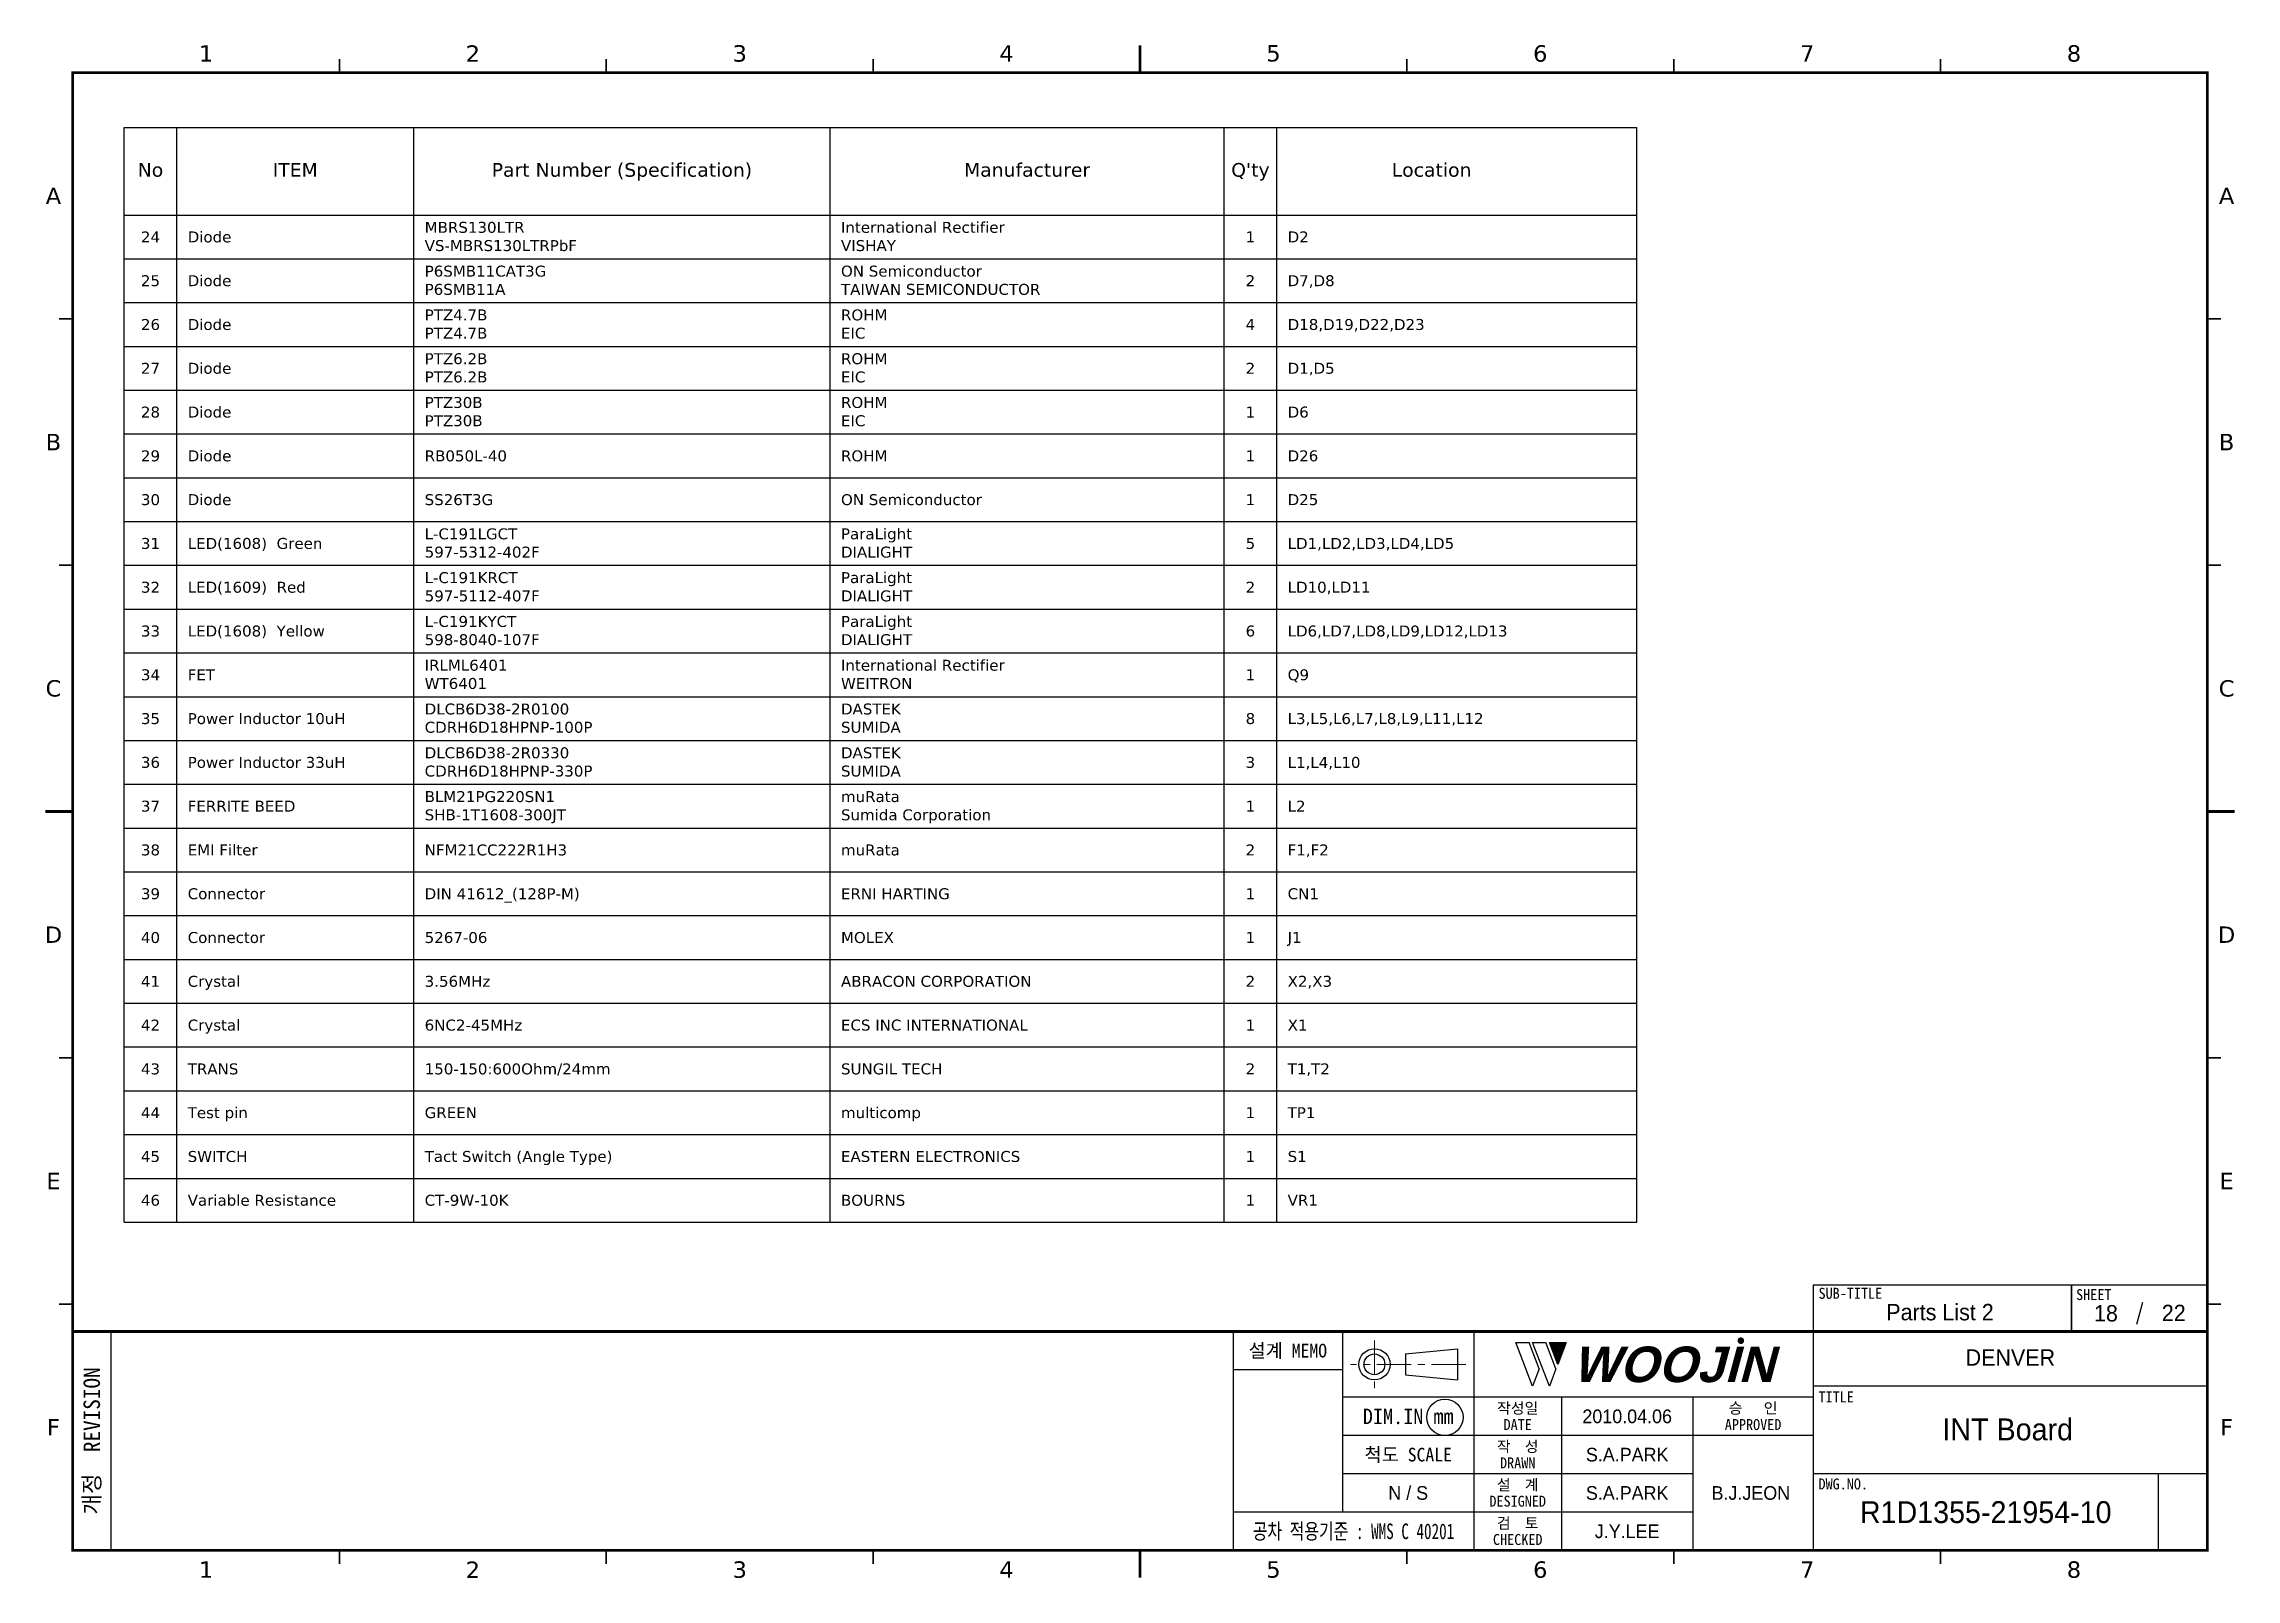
# Model space of a CAD drawing. Extents: x -695 to 953, y -753 to 181.
# Drawn here: x 24.3 to 424.8, y -753.5 to -473 of the extents above; entities that cross this region are included whole.
import ezdxf
from ezdxf.enums import TextEntityAlignment as Align

# ---------------------------------------------------------------- set-up
doc = ezdxf.new("R2010")
doc.units = 0
doc.header["$LTSCALE"] = 5
doc.header["$MEASUREMENT"] = 0
doc.linetypes.add('CENTER', pattern=[2, 1.25, -0.25, 0.25, -0.25])
doc.layers.get('0').update_dxf_attribs({"linetype": 'CONTINUOUS', "lineweight": 25})
doc.layers.add('2', color=2, linetype='CENTER', lineweight=13)
doc.layers.add('4', color=4, linetype='CONTINUOUS', lineweight=18)
for name, color, linetype in [('SHEET', 3, 'CONTINUOUS'), ('문자', 4, 'CONTINUOUS'), ('테두리', 3, 'CONTINUOUS')]:
    doc.layers.add(name, color=color, linetype=linetype)
doc.styles.add('MARK', font='')
doc.styles.get("Standard").update_dxf_attribs({"font": 'verdana.TTF'})
doc.styles.add('굴림', font='Gulim.ttf')
doc.styles.add('굴림체', font='GulimChe.ttf')
doc.styles.get('MARK').set_extended_font_data('Arial Rounded MT Bold')

msp = doc.modelspace()

# ---------------------------------------------------------------- texts
for s, height, p in [('No', 2.5, (43.8, -497.27)), ('ITEM', 2.5, (70.25, -497.27)), ('Part Number^J(Specification)', 2.5, (129.92, -497.27)), ('Manufacturer', 2.5, (203.94, -497.27)), ("Q'ty", 2.5, (244.74, -497.27)), ('Location', 2.5, (277.84, -497.27)), ('24', 2, (43.8, -509.27)), ('1', 2, (244.74, -509.27)), ('25', 2, (43.8, -517.27)), ('2', 2, (244.74, -517.27)), ('26', 2, (43.8, -525.27)), ('4', 2, (244.74, -525.27)), ('27', 2, (43.8, -533.27)), ('2', 2, (244.74, -533.27)), ('28', 2, (43.8, -541.27)), ('1', 2, (244.74, -541.27)), ('29', 2, (43.8, -549.27)), ('1', 2, (244.74, -549.27)), ('30', 2, (43.8, -557.27)), ('1', 2, (244.74, -557.27)), ('31', 2, (43.8, -565.27)), ('5', 2, (244.74, -565.27)), ('32', 2, (43.8, -573.27)), ('2', 2, (244.74, -573.27)), ('33', 2, (43.8, -581.27)), ('6', 2, (244.74, -581.27)), ('34', 2, (43.8, -589.27)), ('1', 2, (244.74, -589.27)), ('35', 2, (43.8, -597.27)), ('8', 2, (244.74, -597.27)), ('36', 2, (43.8, -605.27)), ('3', 2, (244.74, -605.27)), ('37', 2, (43.8, -613.27)), ('1', 2, (244.74, -613.27)), ('38', 2, (43.8, -621.27)), ('2', 2, (244.74, -621.27)), ('39', 2, (43.8, -629.27)), ('1', 2, (244.74, -629.27)), ('40', 2, (43.8, -637.27)), ('1', 2, (244.74, -637.27)), ('41', 2, (43.8, -645.27)), ('2', 2, (244.74, -645.27)), ('42', 2, (43.8, -653.27)), ('1', 2, (244.74, -653.27)), ('43', 2, (43.8, -661.27)), ('2', 2, (244.74, -661.27)), ('44', 2, (43.8, -669.27)), ('1', 2, (244.74, -669.27)), ('45', 2, (43.8, -677.27)), ('1', 2, (244.74, -677.27)), ('46', 2, (43.8, -685.27)), ('1', 2, (244.74, -685.27))]:
    msp.add_text(s, height=height).set_placement(p, align=Align.CENTER)
for s, p in [('Diode', (50.6, -509.27)), ('D2', (251.54, -509.27)), ('Diode', (50.6, -517.27)), ('D7,D8', (251.54, -517.27)), ('Diode', (50.6, -525.27)), ('D18,D19,D22,D23', (251.54, -525.27)), ('Diode', (50.6, -533.27)), ('D1,D5', (251.54, -533.27)), ('Diode', (50.6, -541.27)), ('D6', (251.54, -541.27)), ('Diode', (50.6, -549.27)), ('RB050L-40', (93.89, -549.27)), ('ROHM', (169.94, -549.27)), ('D26', (251.54, -549.27)), ('Diode', (50.6, -557.27)), ('SS26T3G', (93.89, -557.27)), ('ON Semiconductor', (169.94, -557.27)), ('D25', (251.54, -557.27)), ('LED(1608) ^JGreen', (50.6, -565.27)), ('LD1,LD2,LD3,LD4,LD5', (251.54, -565.27)), ('LED(1609) ^JRed', (50.6, -573.27)), ('LD10,LD11', (251.54, -573.27)), ('LED(1608) ^JYellow', (50.6, -581.27)), ('LD6,LD7,LD8,LD9,LD12,LD13', (251.54, -581.27)), ('FET', (50.6, -589.27)), ('Q9', (251.54, -589.27)), ('Power Inductor 10uH', (50.6, -597.27)), ('L3,L5,L6,L7,L8,L9,L11,L12', (251.54, -597.27)), ('Power Inductor 33uH', (50.6, -605.27)), ('L1,L4,L10', (251.54, -605.27)), ('FERRITE BEED', (50.6, -613.27)), ('L2', (251.54, -613.27)), ('EMI Filter', (50.6, -621.27)), ('NFM21CC222R1H3', (93.89, -621.27)), ('muRata', (169.94, -621.27)), ('F1,F2', (251.54, -621.27)), ('Connector', (50.6, -629.27)), ('DIN 41612_(128P-M)^J', (93.89, -629.27)), ('ERNI^JHARTING', (169.94, -629.27)), ('CN1', (251.54, -629.27)), ('Connector', (50.6, -637.27)), ('5267-06', (93.89, -637.27)), ('MOLEX', (169.94, -637.27)), ('J1', (251.54, -637.27)), ('Crystal', (50.6, -645.27)), ('3.56MHz', (93.89, -645.27)), ('ABRACON CORPORATION', (169.94, -645.27)), ('X2,X3', (251.54, -645.27)), ('Crystal', (50.6, -653.27)), ('6NC2-45MHz', (93.89, -653.27)), ('ECS INC INTERNATIONAL', (169.94, -653.27)), ('X1', (251.54, -653.27)), ('TRANS', (50.6, -661.27)), ('150-150:600Ohm/24mm', (93.89, -661.27)), ('SUNGIL TECH', (169.94, -661.27)), ('T1,T2', (251.54, -661.27)), ('Test pin', (50.6, -669.27)), ('GREEN', (93.89, -669.27)), ('multicomp', (169.94, -669.27)), ('TP1', (251.54, -669.27)), ('SWITCH', (50.6, -677.27)), ('Tact Switch (Angle Type)', (93.89, -677.27)), ('EASTERN ELECTRONICS', (169.94, -677.27)), ('S1', (251.54, -677.27)), ('Variable Resistance ', (50.6, -685.27)), ('CT-9W-10K ', (93.89, -685.27)), ('BOURNS', (169.94, -685.27)), ('VR1', (251.54, -685.27))]:
    msp.add_text(s, height=2).set_placement(p)
at = {"color": 4, "style": '굴림'}
for s, p in [('2010.04.06', (313.57, -723.75)), ('S.A.PARK', (313.57, -730.75)), ('S.A.PARK', (313.57, -737.75)), ('B.J.JEON', (336.16, -737.75)), ('J.Y.LEE', (313.57, -744.75))]:
    msp.add_text(s, height=2.5, dxfattribs=at).set_placement(p, align=Align.MIDDLE_CENTER)
at = {"char_height": 2, "attachment_point": 1}
for s, insert, width in [('MBRS130LTR\\PVS-MBRS130LTRPbF', (93.89, -505.52), 49.3566), ('International Rectifier\\PVISHAY', (169.94, -505.52), 43.3821), ('P6SMB11CAT3G\\PP6SMB11A', (93.89, -513.52), 39.8657), ('ON Semiconductor\\PTAIWAN SEMICONDUCTOR', (169.94, -513.52), 65.8966), ('PTZ4.7B\\PPTZ4.7B', (93.89, -521.52), 25.7985), ('ROHM\\PEIC', (169.94, -521.52), 15.8361), ('PTZ6.2B\\PPTZ6.2B', (93.89, -529.52), 25.7985), ('ROHM\\PEIC', (169.94, -529.52), 15.8361), ('PTZ30B\\PPTZ30B', (93.89, -537.52), 23.7972), ('ROHM\\PEIC', (169.94, -537.52), 15.8361), ('L-C191LGCT\\P597-5312-402F', (93.89, -561.52), 41.4224), ('ParaLight\\PDIALIGHT', (169.94, -561.52), 29.366), ('L-C191KRCT\\P597-5112-407F', (93.89, -569.52), 41.5769), ('ParaLight\\PDIALIGHT', (169.94, -569.52), 29.366), ('L-C191KYCT\\P598-8040-107F', (93.89, -577.52), 41.3566), ('ParaLight\\PDIALIGHT', (169.94, -577.52), 29.366), ('IRLML6401\\PWT6401', (93.89, -585.52), 29.2263), ('International Rectifier\\PWEITRON', (169.94, -585.52), 46.0161), ('DLCB6D38-2R0100\\PCDRH6D18HPNP-100P', (93.89, -593.52), 60.2928), ('DASTEK\\PSUMIDA', (169.94, -593.52), 25.2183), ('DLCB6D38-2R0330\\PCDRH6D18HPNP-330P', (93.89, -601.52), 60.2928), ('DASTEK\\PSUMIDA', (169.94, -601.52), 25.2183), ('BLM21PG220SN1\\PSHB-1T1608-300JT', (93.89, -609.52), 53.5836), ('muRata\\PSumida Corporation', (169.94, -609.52), 40.7495)]:
    msp.add_mtext(s, dxfattribs=dict(at, insert=insert, width=width))
at = {"layer": '4', "style": '굴림'}
for s, p in [('Parts List 2', (370.72, -704.71)), ('18', (401.03, -704.92)), ('22', (413.42, -704.86)), ('DENVER', (383.57, -713))]:
    msp.add_text(s, height=3, dxfattribs=at).set_placement(p, align=Align.MIDDLE_CENTER)
at = {"layer": '문자', "style": '굴림'}
for s, height, p in [('INT Board', 4, (383.09, -726.13)), ('N / S', 2.5, (273.57, -737.75)), ('R1D1355-21954-10', 4, (379.07, -741.25))]:
    msp.add_text(s, height=height, dxfattribs=at).set_placement(p, align=Align.MIDDLE_CENTER)

# ---------------------------------------------------------------- blocks, each defined once
blk = doc.blocks.new('B')
at = {"layer": '문자'}
blk.add_hatch(color=256, dxfattribs=at).paths.add_polyline_path([(13.79, 10), (15.31, 6), (16.84, 10)])
at = {"color": 4, "const_width": 0.6}
blk.add_lwpolyline([(48.46, 10.32, 1), (49.06, 10.32, 1)], format="xyb", close=True, dxfattribs=at)
at = {"layer": '문자'}
for p, q in [((10.73, 2), (7.68, 10)), ((7.68, 10), (10.09, 10)), ((11.94, 5.16), (10.09, 10)), ((10.73, 10), (13.15, 10)), ((13.79, 2), (10.73, 10)), ((14.99, 5.16), (13.15, 10)), ((13.79, 10), (16.84, 10)), ((15.31, 6), (13.79, 10)), ((16.84, 10), (15.31, 6)), ((11.94, 5.16), (10.73, 2)), ((14.99, 5.16), (13.79, 2))]:
    blk.add_line(p, q, dxfattribs=at)
at = {"layer": '문자', "style": 'MARK', "oblique": 15}
blk.add_text('WOOJIN', height=6.5, dxfattribs=at).set_placement((36.4, 6), align=Align.MIDDLE_CENTER)
blk = doc.blocks.new('C')
blk.add_line((15, 285), (15, 285))
at = {"layer": '2'}
for p, q in [((252.83, 53.35), (252.83, 44.65)), ((269.53, 49), (248.48, 49))]:
    blk.add_line(p, q, dxfattribs=at)
at = {"layer": 'SHEET'}
for p, q in [((393.14, 60.3), (392.07, 56.28)), ((22, 55), (22, 15)), ((227, 55), (227, 15)), ((247, 55), (247, 22)), ((271, 55), (271, 15)), ((271, 55), (271, 15)), ((333, 55), (333, 15)), ((247, 48), (227, 48)), ((405, 45), (333, 45)), ((333, 43), (247, 43)), ((287, 43), (287, 15)), ((311, 43), (311, 15)), ((333, 36), (247, 36)), ((311, 29), (247, 29)), ((405, 29), (333, 29)), ((396, 29), (396, 15)), ((311, 22), (227, 22))]:
    blk.add_line(p, q, dxfattribs=at)
at = {"layer": 'SHEET', "color": 4}
for p, q in [((258.53, 50.9), (268.03, 51.85)), ((258.53, 50.9), (258.53, 47.1)), ((268.03, 51.85), (268.03, 46.15)), ((258.53, 47.1), (268.03, 46.15))]:
    blk.add_line(p, q, dxfattribs=at)
at = {"layer": 'SHEET'}
for points in [[(333, 55), (380.19, 55), (380.19, 63.49), (333, 63.49)], [(380.19, 55), (405, 55), (405, 63.49), (380.19, 63.49)]]:
    blk.add_lwpolyline(points, close=True, dxfattribs=at)
at = {"layer": 'SHEET', "color": 4}
for radius in [2.85, 1.9]:
    blk.add_circle((252.83, 49), radius, dxfattribs=at)
at = {"layer": 'SHEET'}
blk.add_circle((265.7, 39.32), 3.32, dxfattribs=at)
at = {"layer": '테두리'}
blk.add_line((405, 285), (405, 15), dxfattribs=at)
for points, const_width in [([(210, 290), (210, 285)], 0.5), ([(15, 285), (15, 15), (405, 15), (405, 285), (15, 285)], 0.5), ([(63.75, 287.5), (63.75, 285)], 0.3), ([(112.5, 287.5), (112.5, 285)], 0.3), ([(161.25, 287.5), (161.25, 285)], 0.3), ([(258.75, 287.5), (258.75, 285)], 0.3), ([(307.5, 287.5), (307.5, 285)], 0.3), ([(356.25, 287.5), (356.25, 285)], 0.3), ([(12.5, 240), (15, 240)], 0.3), ([(407.5, 240), (405, 240)], 0.3), ([(12.5, 195), (15, 195)], 0.3), ([(407.5, 195), (405, 195)], 0.3), ([(10, 150), (15, 150)], 0.5), ([(410, 150), (405, 150)], 0.5), ([(12.5, 105), (15, 105)], 0.3), ([(407.5, 105), (405, 105)], 0.3), ([(12.5, 60), (15, 60)], 0.3), ([(407.5, 60), (405, 60)], 0.3), ([(15, 55), (405, 55)], 0.5), ([(63.75, 12.5), (63.75, 15)], 0.3), ([(112.5, 12.5), (112.5, 15)], 0.3), ([(161.25, 12.5), (161.25, 15)], 0.3), ([(210, 10), (210, 15)], 0.5), ([(258.75, 12.5), (258.75, 15)], 0.3), ([(307.5, 12.5), (307.5, 15)], 0.3), ([(356.25, 12.5), (356.25, 15)], 0.3)]:
    blk.add_lwpolyline(points, dxfattribs=dict(at, const_width=const_width))
blk.add_blockref('B', (271, 43))
at = {"layer": '문자'}
for s, p in [('1', (39.38, 288.5)), ('2', (88.12, 288.5)), ('3', (136.88, 288.5)), ('4', (185.62, 288.5)), ('5', (234.38, 288.5)), ('6', (283.12, 288.5)), ('7', (331.88, 288.5)), ('8', (380.62, 288.5)), ('A', (11.5, 262.5)), ('A', (408.5, 262.5)), ('B', (11.5, 217.5)), ('B', (408.5, 217.5)), ('C', (11.5, 172.5)), ('C', (408.5, 172.5)), ('D', (11.5, 127.5)), ('D', (408.5, 127.5)), ('E', (11.5, 82.5)), ('E', (408.5, 82.5)), ('F', (11.5, 37.5)), ('F', (408.5, 37.5)), ('1', (39.38, 11.5)), ('2', (88.12, 11.5)), ('3', (136.88, 11.5)), ('4', (185.62, 11.5)), ('5', (234.38, 11.5)), ('6', (283.12, 11.5)), ('7', (331.88, 11.5)), ('8', (380.62, 11.5))]:
    blk.add_text(s, height=3, dxfattribs=at).set_placement(p, align=Align.MIDDLE)
at = {"layer": '문자', "style": '굴림체'}
for s, height, p in [('SUB-TITLE', 2, (339.77, 61.98)), ('SHEET', 2, (384.24, 61.74)), ('설계 MEMO', 2.5, (237, 51.5)), ('DIM.IN mm', 2.85, (259, 39.5)), ('작성일', 2, (279, 41)), ('승   인', 2, (322, 41)), ('DATE', 2, (279, 38)), ('APPROVED', 2, (322, 38)), ('척도 SCALE', 2.5, (259, 32.5)), ('작  성', 2, (279, 34)), ('설  계', 2, (279, 27)), ('DRAWN', 2, (279, 31)), ('DESIGNED', 2, (279, 24)), ('검  토', 2, (279, 20)), ('CHECKED', 2, (279, 17))]:
    blk.add_text(s, height=height, dxfattribs=at).set_placement(p, align=Align.MIDDLE_CENTER)
blk.add_text('개정  REVISION', height=3, rotation=90, dxfattribs=at).set_placement((18.5, 35), align=Align.MIDDLE_CENTER)
for s, p in [('TITLE', (333.95, 42.05)), ('DWG.NO.', (333.95, 26.15))]:
    blk.add_text(s, height=2, dxfattribs=at).set_placement(p)
at = {"layer": '문자', "style": '굴림체', "width": 0.75}
blk.add_text('공차 적용기준 : WMS C 40201', height=2.85, dxfattribs=at).set_placement((249, 18.5), align=Align.MIDDLE_CENTER)

# ---------------------------------------------------------------- linework, layer by layer
for p, q in [((39, -488.27), (315.34, -488.27)), ((39, -688.27), (39, -488.27)), ((39, -488.27), (315.34, -488.27)), ((48.6, -688.27), (48.6, -488.27)), ((91.89, -688.27), (91.89, -488.27)), ((167.94, -688.27), (167.94, -488.27)), ((239.94, -688.27), (239.94, -488.27)), ((249.54, -688.27), (249.54, -488.27)), ((315.34, -688.27), (315.34, -488.27)), ((39, -504.27), (315.34, -504.27)), ((39, -512.27), (315.34, -512.27)), ((39, -520.27), (315.34, -520.27)), ((39, -528.27), (315.34, -528.27)), ((39, -536.27), (315.34, -536.27)), ((39, -544.27), (315.34, -544.27)), ((39, -552.27), (315.34, -552.27)), ((39, -560.27), (315.34, -560.27)), ((39, -568.27), (315.34, -568.27)), ((39, -576.27), (315.34, -576.27)), ((39, -584.27), (315.34, -584.27)), ((39, -592.27), (315.34, -592.27)), ((39, -600.27), (315.34, -600.27)), ((39, -608.27), (315.34, -608.27)), ((39, -616.27), (315.34, -616.27)), ((39, -624.27), (315.34, -624.27)), ((39, -632.27), (315.34, -632.27)), ((39, -640.27), (315.34, -640.27)), ((39, -648.27), (315.34, -648.27)), ((39, -656.27), (315.34, -656.27)), ((39, -664.27), (315.34, -664.27)), ((39, -672.27), (315.34, -672.27)), ((39, -680.27), (315.34, -680.27)), ((39, -688.27), (315.34, -688.27))]:
    msp.add_line(p, q)

# ---------------------------------------------------------------- block references
msp.add_blockref('C', (14.57, -763.25))

msp.set_redraw_order([(e.dxf.handle, doc.entitydb.next_handle()) for e in msp.query("TEXT MTEXT ATTDEF DIMENSION ARC_DIMENSION")])  # texts and dimensions are drawn at this point

doc.saveas('drawing.dxf')
